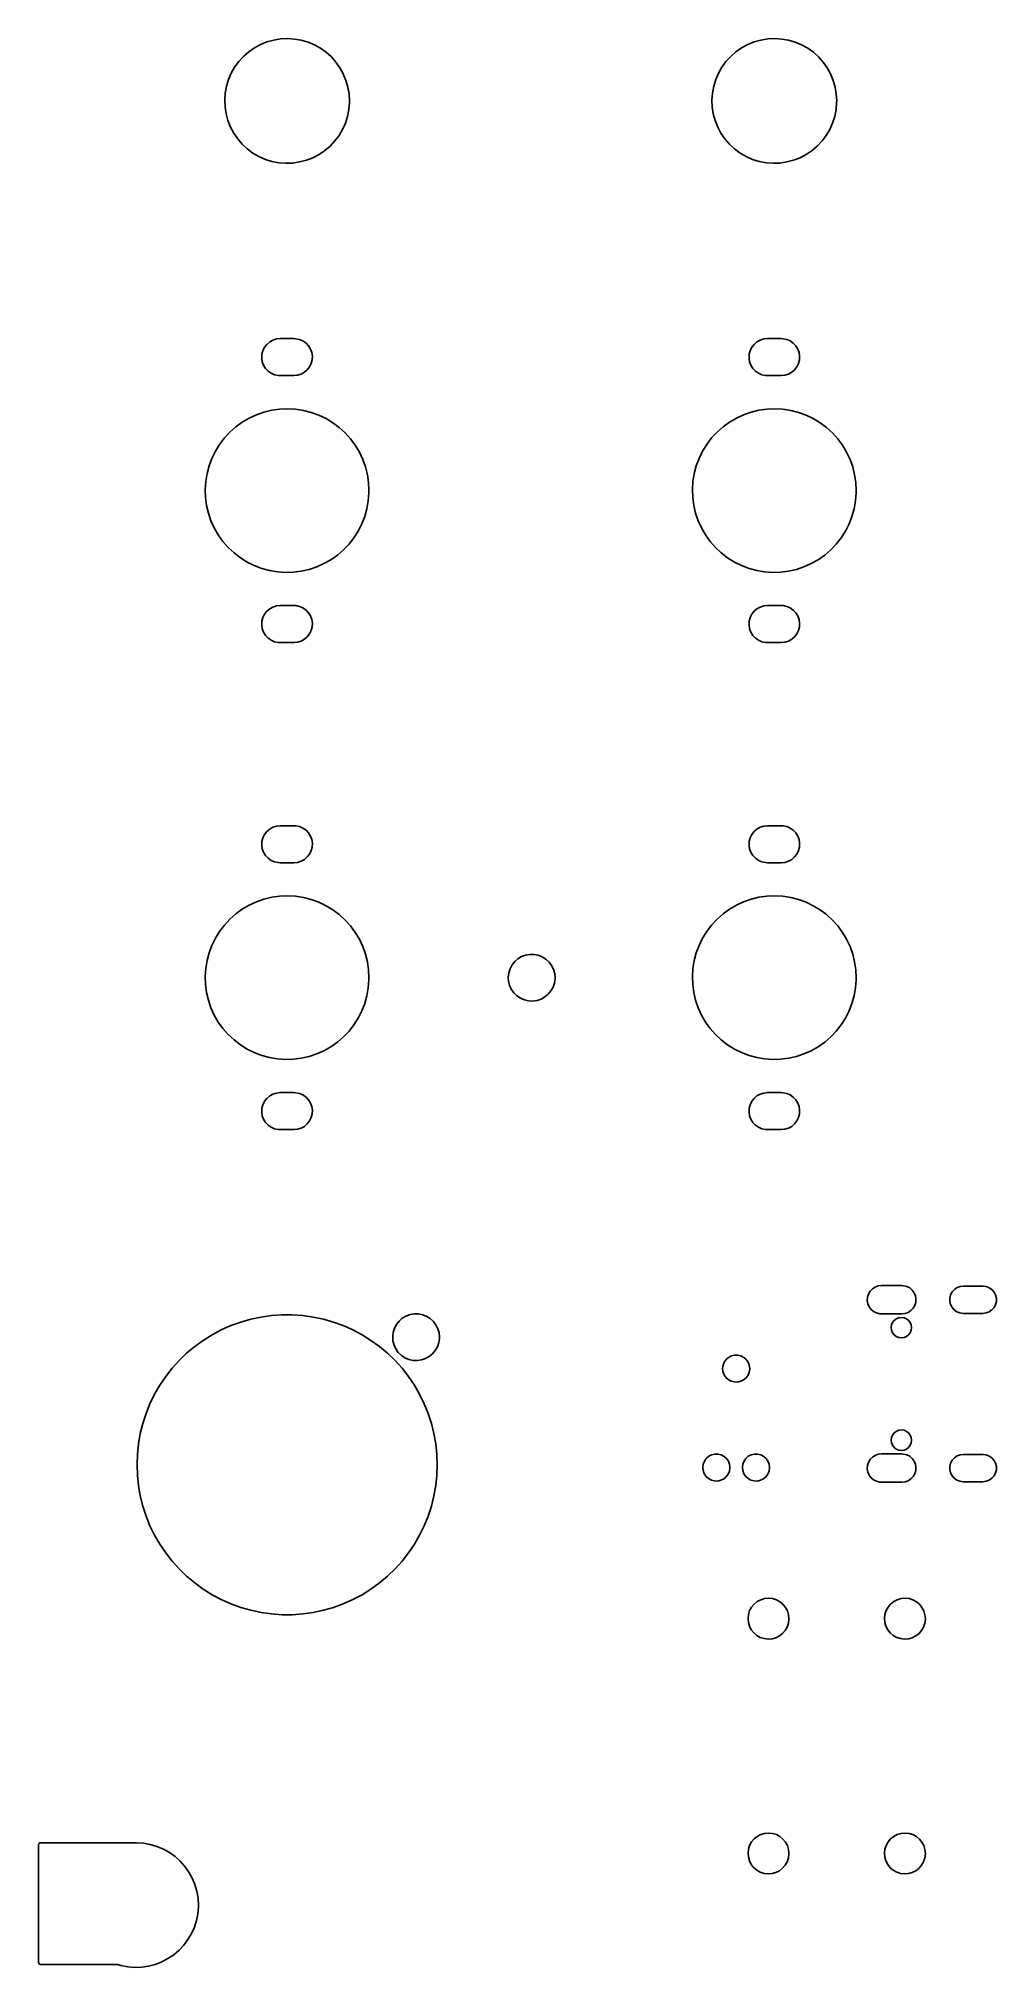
# Model space of a CAD drawing. Extents: x 0.03 to 1.96, y 0.53 to 4.43.
import ezdxf

# ---------------------------------------------------------------- set-up
doc = ezdxf.new("R2010")
doc.units = 0
doc.header["$MEASUREMENT"] = 0
doc.layers.add('BLACK', color=7, linetype='CONTINUOUS')

msp = doc.modelspace()

# ---------------------------------------------------------------- linework, layer by layer
at = {"layer": 'BLACK', "linetype": 'CONTINUOUS'}
for p, q in [((0.453932, 4.40046), (0.465482, 4.40849)), ((0.465482, 4.40849), (0.477855, 4.41518)), ((0.477855, 4.41518), (0.490896, 4.42044)), ((0.490896, 4.42044), (0.504443, 4.42423)), ((0.504443, 4.42423), (0.518327, 4.42648)), ((0.518327, 4.42648), (0.532376, 4.42716)), ((0.532376, 4.42716), (0.546413, 4.42628)), ((0.546413, 4.42628), (0.560265, 4.42384)), ((0.560265, 4.42384), (0.573758, 4.41987)), ((0.573758, 4.41987), (0.586724, 4.41441)), ((0.586724, 4.41441), (0.599002, 4.40755)), ((0.599002, 4.40755), (0.610438, 4.39937)), ((1.43818, 4.40046), (1.44973, 4.40849)), ((1.44973, 4.40849), (1.46211, 4.41518)), ((1.46211, 4.41518), (1.47515, 4.42044)), ((1.47515, 4.42044), (1.48869, 4.42423)), ((1.48869, 4.42423), (1.50258, 4.42648)), ((1.50258, 4.42648), (1.51663, 4.42716)), ((1.51663, 4.42716), (1.53067, 4.42628)), ((1.53067, 4.42628), (1.54452, 4.42384)), ((1.54452, 4.42384), (1.55801, 4.41987)), ((1.55801, 4.41987), (1.57098, 4.41441)), ((1.57098, 4.41441), (1.58325, 4.40755)), ((1.58325, 4.40755), (1.59469, 4.39937)), ((0.41865, 4.3572), (0.425598, 4.36943)), ((0.425598, 4.36943), (0.433865, 4.38081)), ((0.433865, 4.38081), (0.443349, 4.39119)), ((0.443349, 4.39119), (0.453932, 4.40046)), ((0.610438, 4.39937), (0.620891, 4.38995)), ((0.620891, 4.38995), (0.630229, 4.37944)), ((0.630229, 4.37944), (0.638337, 4.36794)), ((0.638337, 4.36794), (0.645113, 4.35562)), ((1.4029, 4.3572), (1.40985, 4.36943)), ((1.40985, 4.36943), (1.41812, 4.38081)), ((1.41812, 4.38081), (1.4276, 4.39119)), ((1.4276, 4.39119), (1.43818, 4.40046)), ((1.59469, 4.39937), (1.60514, 4.38995)), ((1.60514, 4.38995), (1.61448, 4.37944)), ((1.61448, 4.37944), (1.62259, 4.36794)), ((1.62259, 4.36794), (1.62936, 4.35562)), ((0.406505, 4.31697), (0.409044, 4.33081)), ((0.409044, 4.33081), (0.41311, 4.34427)), ((0.41311, 4.34427), (0.41865, 4.3572)), ((0.645113, 4.35562), (0.650473, 4.34261)), ((0.650473, 4.34261), (0.65435, 4.32909)), ((0.65435, 4.32909), (0.656695, 4.31522)), ((1.39076, 4.31697), (1.3933, 4.33081)), ((1.3933, 4.33081), (1.39736, 4.34427)), ((1.39736, 4.34427), (1.4029, 4.3572)), ((1.62936, 4.35562), (1.63472, 4.34261)), ((1.63472, 4.34261), (1.6386, 4.32909)), ((1.6386, 4.32909), (1.64095, 4.31522)), ((0.405524, 4.30294), (0.406505, 4.31697)), ((0.406113, 4.28889), (0.405524, 4.30294)), ((0.408265, 4.27499), (0.406113, 4.28889)), ((0.657431, 4.29766), (0.656254, 4.28365)), ((0.656695, 4.31522), (0.65748, 4.30118)), ((0.65748, 4.30118), (0.657431, 4.29766)), ((1.38978, 4.30294), (1.39076, 4.31697)), ((1.39037, 4.28889), (1.38978, 4.30294)), ((1.39252, 4.27499), (1.39037, 4.28889)), ((1.64168, 4.29766), (1.64051, 4.28365)), ((1.64095, 4.31522), (1.64173, 4.30118)), ((1.64173, 4.30118), (1.64168, 4.29766)), ((0.411953, 4.26141), (0.408265, 4.27499)), ((0.41713, 4.24834), (0.411953, 4.26141)), ((0.649269, 4.25644), (0.643549, 4.24359)), ((0.653522, 4.26985), (0.649269, 4.25644)), ((0.656254, 4.28365), (0.653522, 4.26985)), ((1.3962, 4.26141), (1.39252, 4.27499)), ((1.40138, 4.24834), (1.3962, 4.26141)), ((1.63352, 4.25644), (1.6278, 4.24359)), ((1.63777, 4.26985), (1.63352, 4.25644)), ((1.64051, 4.28365), (1.63777, 4.26985)), ((0.423734, 4.23592), (0.41713, 4.24834)), ((0.43168, 4.22431), (0.423734, 4.23592)), ((0.440871, 4.21367), (0.43168, 4.22431)), ((0.451191, 4.20411), (0.440871, 4.21367)), ((0.618377, 4.20995), (0.607666, 4.20083)), ((0.628006, 4.2202), (0.618377, 4.20995)), ((0.636431, 4.23146), (0.628006, 4.2202)), ((0.643549, 4.24359), (0.636431, 4.23146)), ((1.40799, 4.23592), (1.40138, 4.24834)), ((1.41593, 4.22431), (1.40799, 4.23592)), ((1.42512, 4.21367), (1.41593, 4.22431)), ((1.43544, 4.20411), (1.42512, 4.21367)), ((1.60263, 4.20995), (1.59192, 4.20083)), ((1.61226, 4.2202), (1.60263, 4.20995)), ((1.62068, 4.23146), (1.61226, 4.2202)), ((1.6278, 4.24359), (1.62068, 4.23146)), ((0.462512, 4.19576), (0.451191, 4.20411)), ((0.474693, 4.18873), (0.462512, 4.19576)), ((0.487581, 4.1831), (0.474693, 4.18873)), ((0.501018, 4.17894), (0.487581, 4.1831)), ((0.514834, 4.1763), (0.501018, 4.17894)), ((0.528858, 4.17522), (0.514834, 4.1763)), ((0.542914, 4.17572), (0.528858, 4.17522)), ((0.556829, 4.17777), (0.542914, 4.17572)), ((0.570427, 4.18136), (0.556829, 4.17777)), ((0.583541, 4.18645), (0.570427, 4.18136)), ((0.596005, 4.19297), (0.583541, 4.18645)), ((0.607666, 4.20083), (0.596005, 4.19297)), ((1.44676, 4.19576), (1.43544, 4.20411)), ((1.45894, 4.18873), (1.44676, 4.19576)), ((1.47183, 4.1831), (1.45894, 4.18873)), ((1.48527, 4.17894), (1.47183, 4.1831)), ((1.49909, 4.1763), (1.48527, 4.17894)), ((1.51311, 4.17522), (1.49909, 4.1763)), ((1.52717, 4.17572), (1.51311, 4.17522)), ((1.54108, 4.17777), (1.52717, 4.17572)), ((1.55468, 4.18136), (1.54108, 4.17777)), ((1.56779, 4.18645), (1.55468, 4.18136)), ((1.58026, 4.19297), (1.56779, 4.18645)), ((1.59192, 4.20083), (1.58026, 4.19297)), ((0.502982, 3.81784), (0.510196, 3.8201)), ((0.510196, 3.8201), (0.517717, 3.82087)), ((0.517717, 3.82087), (0.545276, 3.82087)), ((0.545276, 3.82087), (0.549185, 3.82066)), ((0.549185, 3.82066), (0.556585, 3.81912)), ((1.48723, 3.81784), (1.49445, 3.8201)), ((1.49445, 3.8201), (1.50197, 3.82087)), ((1.50197, 3.82087), (1.52953, 3.82087)), ((1.52953, 3.82087), (1.53344, 3.82066)), ((1.53344, 3.82066), (1.54084, 3.81912)), ((0.48036, 3.78164), (0.480755, 3.78919)), ((0.48149, 3.77416), (0.48036, 3.78164)), ((0.480755, 3.78919), (0.482661, 3.7965)), ((0.482661, 3.7965), (0.485998, 3.80328)), ((0.485998, 3.80328), (0.490631, 3.80926)), ((0.490631, 3.80926), (0.496371, 3.81418)), ((0.496371, 3.81418), (0.502982, 3.81784)), ((0.556585, 3.81912), (0.563522, 3.81611)), ((0.563522, 3.81611), (0.569715, 3.81178)), ((0.569715, 3.81178), (0.574908, 3.80628)), ((0.574908, 3.80628), (0.578892, 3.79986)), ((0.578892, 3.79986), (0.581502, 3.79277)), ((0.581502, 3.79277), (0.582633, 3.78529)), ((0.582633, 3.78529), (0.582237, 3.77774)), ((1.46461, 3.78164), (1.46501, 3.78919)), ((1.46574, 3.77416), (1.46461, 3.78164)), ((1.46501, 3.78919), (1.46691, 3.7965)), ((1.46691, 3.7965), (1.47025, 3.80328)), ((1.47025, 3.80328), (1.47488, 3.80926)), ((1.47488, 3.80926), (1.48062, 3.81418)), ((1.48062, 3.81418), (1.48723, 3.81784)), ((1.54084, 3.81912), (1.54777, 3.81611)), ((1.54777, 3.81611), (1.55397, 3.81178)), ((1.55397, 3.81178), (1.55916, 3.80628)), ((1.55916, 3.80628), (1.56314, 3.79986)), ((1.56314, 3.79986), (1.56575, 3.79277)), ((1.56575, 3.79277), (1.56688, 3.78529)), ((1.56688, 3.78529), (1.56649, 3.77774)), ((0.4841, 3.76707), (0.48149, 3.77416)), ((0.488084, 3.76064), (0.4841, 3.76707)), ((0.493278, 3.75515), (0.488084, 3.76064)), ((0.49947, 3.75082), (0.493278, 3.75515)), ((0.506407, 3.74781), (0.49947, 3.75082)), ((0.513807, 3.74627), (0.506407, 3.74781)), ((0.517717, 3.74606), (0.513807, 3.74627)), ((0.545276, 3.74606), (0.517717, 3.74606)), ((0.552796, 3.74683), (0.545276, 3.74606)), ((0.56001, 3.74909), (0.552796, 3.74683)), ((0.566621, 3.75275), (0.56001, 3.74909)), ((0.572361, 3.75767), (0.566621, 3.75275)), ((0.576994, 3.76364), (0.572361, 3.75767)), ((0.580331, 3.77043), (0.576994, 3.76364)), ((0.582237, 3.77774), (0.580331, 3.77043)), ((1.46835, 3.76707), (1.46574, 3.77416)), ((1.47234, 3.76064), (1.46835, 3.76707)), ((1.47753, 3.75515), (1.47234, 3.76064)), ((1.48372, 3.75082), (1.47753, 3.75515)), ((1.49066, 3.74781), (1.48372, 3.75082)), ((1.49806, 3.74627), (1.49066, 3.74781)), ((1.50197, 3.74606), (1.49806, 3.74627)), ((1.52953, 3.74606), (1.50197, 3.74606)), ((1.53705, 3.74683), (1.52953, 3.74606)), ((1.54426, 3.74909), (1.53705, 3.74683)), ((1.55087, 3.75275), (1.54426, 3.74909)), ((1.55661, 3.75767), (1.55087, 3.75275)), ((1.56125, 3.76364), (1.55661, 3.75767)), ((1.56458, 3.77043), (1.56125, 3.76364)), ((1.56649, 3.77774), (1.56458, 3.77043)), ((0.454888, 3.66032), (0.469553, 3.66709)), ((0.469553, 3.66709), (0.48481, 3.67241)), ((0.48481, 3.67241), (0.500512, 3.6762)), ((0.500512, 3.6762), (0.51651, 3.67845)), ((0.51651, 3.67845), (0.53265, 3.67913)), ((0.53265, 3.67913), (0.54878, 3.67823)), ((0.54878, 3.67823), (0.564745, 3.67576)), ((0.564745, 3.67576), (0.580393, 3.67174)), ((0.580393, 3.67174), (0.595573, 3.66621)), ((0.595573, 3.66621), (0.610143, 3.65923)), ((1.43914, 3.66032), (1.45381, 3.66709)), ((1.45381, 3.66709), (1.46906, 3.67241)), ((1.46906, 3.67241), (1.48476, 3.6762)), ((1.48476, 3.6762), (1.50076, 3.67845)), ((1.50076, 3.67845), (1.5169, 3.67913)), ((1.5169, 3.67913), (1.53303, 3.67823)), ((1.53303, 3.67823), (1.549, 3.67576)), ((1.549, 3.67576), (1.56464, 3.67174)), ((1.56464, 3.67174), (1.57983, 3.66621)), ((1.57983, 3.66621), (1.59439, 3.65923)), ((0.404827, 3.62007), (0.415804, 3.63192)), ((0.415804, 3.63192), (0.427884, 3.64265)), ((0.427884, 3.64265), (0.440954, 3.65214)), ((0.440954, 3.65214), (0.454888, 3.66032)), ((0.610143, 3.65923), (0.623961, 3.65086)), ((0.623961, 3.65086), (0.636897, 3.64119)), ((0.636897, 3.64119), (0.648827, 3.63029)), ((0.648827, 3.63029), (0.659636, 3.61829)), ((1.38908, 3.62007), (1.40006, 3.63192)), ((1.40006, 3.63192), (1.41214, 3.64265)), ((1.41214, 3.64265), (1.42521, 3.65214)), ((1.42521, 3.65214), (1.43914, 3.66032)), ((1.59439, 3.65923), (1.60821, 3.65086)), ((1.60821, 3.65086), (1.62115, 3.64119)), ((1.62115, 3.64119), (1.63308, 3.63029)), ((1.63308, 3.63029), (1.64389, 3.61829)), ((0.379513, 3.57892), (0.386595, 3.59344)), ((0.386595, 3.59344), (0.39506, 3.6072)), ((0.39506, 3.6072), (0.404827, 3.62007)), ((0.659636, 3.61829), (0.669223, 3.60529)), ((0.669223, 3.60529), (0.677495, 3.59141)), ((0.677495, 3.59141), (0.684374, 3.57679)), ((1.36377, 3.57892), (1.37085, 3.59344)), ((1.37085, 3.59344), (1.37931, 3.6072)), ((1.37931, 3.6072), (1.38908, 3.62007)), ((1.64389, 3.61829), (1.65348, 3.60529)), ((1.65348, 3.60529), (1.66175, 3.59141)), ((1.66175, 3.59141), (1.66863, 3.57679)), ((0.367172, 3.53221), (0.369755, 3.54816)), ((0.369755, 3.54816), (0.373882, 3.56378)), ((0.373882, 3.56378), (0.379513, 3.57892)), ((0.684374, 3.57679), (0.689793, 3.56157)), ((0.689793, 3.56157), (0.693701, 3.5459)), ((1.35142, 3.53221), (1.35401, 3.54816)), ((1.35401, 3.54816), (1.35813, 3.56378)), ((1.35813, 3.56378), (1.36377, 3.57892)), ((1.66863, 3.57679), (1.67404, 3.56157)), ((1.67404, 3.56157), (1.67795, 3.5459)), ((0.366158, 3.51609), (0.367172, 3.53221)), ((0.366722, 3.49994), (0.366158, 3.51609)), ((0.693701, 3.5459), (0.696061, 3.52992)), ((0.696786, 3.50916), (0.695547, 3.49306)), ((0.696061, 3.52992), (0.69685, 3.51378)), ((0.69685, 3.51378), (0.696786, 3.50916)), ((1.35041, 3.51609), (1.35142, 3.53221)), ((1.35097, 3.49994), (1.35041, 3.51609)), ((1.67795, 3.5459), (1.68031, 3.52992)), ((1.68104, 3.50916), (1.6798, 3.49306)), ((1.68031, 3.52992), (1.6811, 3.51378)), ((1.6811, 3.51378), (1.68104, 3.50916)), ((0.368858, 3.48393), (0.366722, 3.49994)), ((0.372547, 3.4682), (0.368858, 3.48393)), ((0.692741, 3.47715), (0.688397, 3.46159)), ((0.695547, 3.49306), (0.692741, 3.47715)), ((1.35311, 3.48393), (1.35097, 3.49994)), ((1.3568, 3.4682), (1.35311, 3.48393)), ((1.67699, 3.47715), (1.67265, 3.46159)), ((1.6798, 3.49306), (1.67699, 3.47715)), ((0.377754, 3.45291), (0.372547, 3.4682)), ((0.384427, 3.4382), (0.377754, 3.45291)), ((0.392505, 3.42421), (0.384427, 3.4382)), ((0.675271, 3.4321), (0.666615, 3.41846)), ((0.682555, 3.44652), (0.675271, 3.4321)), ((0.688397, 3.46159), (0.682555, 3.44652)), ((1.36201, 3.45291), (1.3568, 3.4682)), ((1.36868, 3.4382), (1.36201, 3.45291)), ((1.37676, 3.42421), (1.36868, 3.4382)), ((1.65952, 3.4321), (1.65087, 3.41846)), ((1.66681, 3.44652), (1.65952, 3.4321)), ((1.67265, 3.46159), (1.66681, 3.44652)), ((0.401909, 3.41107), (0.392505, 3.42421)), ((0.41255, 3.39891), (0.401909, 3.41107)), ((0.424327, 3.38786), (0.41255, 3.39891)), ((0.645528, 3.39403), (0.633298, 3.38348)), ((0.656668, 3.40573), (0.645528, 3.39403)), ((0.666615, 3.41846), (0.656668, 3.40573)), ((1.38616, 3.41107), (1.37676, 3.42421)), ((1.3968, 3.39891), (1.38616, 3.41107)), ((1.40858, 3.38786), (1.3968, 3.39891)), ((1.62978, 3.39403), (1.61755, 3.38348)), ((1.64092, 3.40573), (1.62978, 3.39403)), ((1.65087, 3.41846), (1.64092, 3.40573)), ((0.437126, 3.378), (0.424327, 3.38786)), ((0.450826, 3.36944), (0.437126, 3.378)), ((0.465297, 3.36225), (0.450826, 3.36944)), ((0.480399, 3.35652), (0.465297, 3.36225)), ((0.495989, 3.35228), (0.480399, 3.35652)), ((0.511917, 3.34959), (0.495989, 3.35228)), ((0.575963, 3.35452), (0.56021, 3.35094)), ((0.591292, 3.35962), (0.575963, 3.35452)), ((0.606051, 3.36619), (0.591292, 3.35962)), ((0.620097, 3.37417), (0.606051, 3.36619)), ((0.633298, 3.38348), (0.620097, 3.37417)), ((1.42138, 3.378), (1.40858, 3.38786)), ((1.43508, 3.36944), (1.42138, 3.378)), ((1.44955, 3.36225), (1.43508, 3.36944)), ((1.46465, 3.35652), (1.44955, 3.36225)), ((1.48024, 3.35228), (1.46465, 3.35652)), ((1.49617, 3.34959), (1.48024, 3.35228)), ((1.56022, 3.35452), (1.54446, 3.35094)), ((1.57554, 3.35962), (1.56022, 3.35452)), ((1.5903, 3.36619), (1.57554, 3.35962)), ((1.60435, 3.37417), (1.5903, 3.36619)), ((1.61755, 3.38348), (1.60435, 3.37417)), ((0.528033, 3.34846), (0.511917, 3.34959)), ((0.544182, 3.34891), (0.528033, 3.34846)), ((0.56021, 3.35094), (0.544182, 3.34891)), ((1.51229, 3.34846), (1.49617, 3.34959)), ((1.52843, 3.34891), (1.51229, 3.34846)), ((1.54446, 3.35094), (1.52843, 3.34891)), ((0.490631, 3.26989), (0.496371, 3.27481)), ((0.496371, 3.27481), (0.502982, 3.27847)), ((0.502982, 3.27847), (0.510196, 3.28073)), ((0.510196, 3.28073), (0.517717, 3.2815)), ((0.517717, 3.2815), (0.545276, 3.2815)), ((0.545276, 3.2815), (0.549185, 3.28129)), ((0.549185, 3.28129), (0.556585, 3.27975)), ((0.556585, 3.27975), (0.563522, 3.27674)), ((0.563522, 3.27674), (0.569715, 3.27241)), ((1.47488, 3.26989), (1.48062, 3.27481)), ((1.48062, 3.27481), (1.48723, 3.27847)), ((1.48723, 3.27847), (1.49445, 3.28073)), ((1.49445, 3.28073), (1.50197, 3.2815)), ((1.50197, 3.2815), (1.52953, 3.2815)), ((1.52953, 3.2815), (1.53344, 3.28129)), ((1.53344, 3.28129), (1.54084, 3.27975)), ((1.54084, 3.27975), (1.54777, 3.27674)), ((1.54777, 3.27674), (1.55397, 3.27241)), ((0.48036, 3.24227), (0.480755, 3.24982)), ((0.48149, 3.23479), (0.48036, 3.24227)), ((0.480755, 3.24982), (0.482661, 3.25713)), ((0.482661, 3.25713), (0.485998, 3.26391)), ((0.485998, 3.26391), (0.490631, 3.26989)), ((0.569715, 3.27241), (0.574908, 3.26691)), ((0.574908, 3.26691), (0.578892, 3.26049)), ((0.578892, 3.26049), (0.581502, 3.2534)), ((0.582237, 3.23837), (0.580331, 3.23106)), ((0.581502, 3.2534), (0.582633, 3.24592)), ((0.582633, 3.24592), (0.582237, 3.23837)), ((1.46461, 3.24227), (1.46501, 3.24982)), ((1.46574, 3.23479), (1.46461, 3.24227)), ((1.46501, 3.24982), (1.46691, 3.25713)), ((1.46691, 3.25713), (1.47025, 3.26391)), ((1.47025, 3.26391), (1.47488, 3.26989)), ((1.55397, 3.27241), (1.55916, 3.26691)), ((1.55916, 3.26691), (1.56314, 3.26049)), ((1.56314, 3.26049), (1.56575, 3.2534)), ((1.56649, 3.23837), (1.56458, 3.23106)), ((1.56575, 3.2534), (1.56688, 3.24592)), ((1.56688, 3.24592), (1.56649, 3.23837)), ((0.4841, 3.2277), (0.48149, 3.23479)), ((0.488084, 3.22127), (0.4841, 3.2277)), ((0.493278, 3.21578), (0.488084, 3.22127)), ((0.49947, 3.21145), (0.493278, 3.21578)), ((0.506407, 3.20844), (0.49947, 3.21145)), ((0.513807, 3.2069), (0.506407, 3.20844)), ((0.517717, 3.20669), (0.513807, 3.2069)), ((0.545276, 3.20669), (0.517717, 3.20669)), ((0.552796, 3.20746), (0.545276, 3.20669)), ((0.56001, 3.20972), (0.552796, 3.20746)), ((0.566621, 3.21338), (0.56001, 3.20972)), ((0.572361, 3.2183), (0.566621, 3.21338)), ((0.576994, 3.22427), (0.572361, 3.2183)), ((0.580331, 3.23106), (0.576994, 3.22427)), ((1.46835, 3.2277), (1.46574, 3.23479)), ((1.47234, 3.22127), (1.46835, 3.2277)), ((1.47753, 3.21578), (1.47234, 3.22127)), ((1.48372, 3.21145), (1.47753, 3.21578)), ((1.49066, 3.20844), (1.48372, 3.21145)), ((1.49806, 3.2069), (1.49066, 3.20844)), ((1.50197, 3.20669), (1.49806, 3.2069)), ((1.52953, 3.20669), (1.50197, 3.20669)), ((1.53705, 3.20746), (1.52953, 3.20669)), ((1.54426, 3.20972), (1.53705, 3.20746)), ((1.55087, 3.21338), (1.54426, 3.20972)), ((1.55661, 3.2183), (1.55087, 3.21338)), ((1.56125, 3.22427), (1.55661, 3.2183)), ((1.56458, 3.23106), (1.56125, 3.22427)), ((0.480755, 2.80493), (0.482661, 2.81225)), ((0.482661, 2.81225), (0.485998, 2.81903)), ((0.485998, 2.81903), (0.490631, 2.82501)), ((0.490631, 2.82501), (0.496371, 2.82992)), ((0.496371, 2.82992), (0.502982, 2.83359)), ((0.502982, 2.83359), (0.510196, 2.83585)), ((0.510196, 2.83585), (0.517717, 2.83661)), ((0.517717, 2.83661), (0.545276, 2.83661)), ((0.545276, 2.83661), (0.549185, 2.83641)), ((0.549185, 2.83641), (0.556585, 2.83486)), ((0.556585, 2.83486), (0.563522, 2.83186)), ((0.563522, 2.83186), (0.569715, 2.82753)), ((0.569715, 2.82753), (0.574908, 2.82203)), ((0.574908, 2.82203), (0.578892, 2.81561)), ((0.578892, 2.81561), (0.581502, 2.80851)), ((0.581502, 2.80851), (0.582633, 2.80104)), ((1.46501, 2.80493), (1.46691, 2.81225)), ((1.46691, 2.81225), (1.47025, 2.81903)), ((1.47025, 2.81903), (1.47488, 2.82501)), ((1.47488, 2.82501), (1.48062, 2.82992)), ((1.48062, 2.82992), (1.48723, 2.83359)), ((1.48723, 2.83359), (1.49445, 2.83585)), ((1.49445, 2.83585), (1.50197, 2.83661)), ((1.50197, 2.83661), (1.52953, 2.83661)), ((1.52953, 2.83661), (1.53344, 2.83641)), ((1.53344, 2.83641), (1.54084, 2.83486)), ((1.54084, 2.83486), (1.54777, 2.83186)), ((1.54777, 2.83186), (1.55397, 2.82753)), ((1.55397, 2.82753), (1.55916, 2.82203)), ((1.55916, 2.82203), (1.56314, 2.81561)), ((1.56314, 2.81561), (1.56575, 2.80851)), ((1.56575, 2.80851), (1.56688, 2.80104)), ((0.48036, 2.79739), (0.480755, 2.80493)), ((0.48149, 2.78991), (0.48036, 2.79739)), ((0.4841, 2.78282), (0.48149, 2.78991)), ((0.488084, 2.77639), (0.4841, 2.78282)), ((0.493278, 2.7709), (0.488084, 2.77639)), ((0.49947, 2.76656), (0.493278, 2.7709)), ((0.566621, 2.7685), (0.56001, 2.76484)), ((0.572361, 2.77342), (0.566621, 2.7685)), ((0.576994, 2.77939), (0.572361, 2.77342)), ((0.580331, 2.78618), (0.576994, 2.77939)), ((0.582237, 2.79349), (0.580331, 2.78618)), ((0.582633, 2.80104), (0.582237, 2.79349)), ((1.46461, 2.79739), (1.46501, 2.80493)), ((1.46574, 2.78991), (1.46461, 2.79739)), ((1.46835, 2.78282), (1.46574, 2.78991)), ((1.47234, 2.77639), (1.46835, 2.78282)), ((1.47753, 2.7709), (1.47234, 2.77639)), ((1.48372, 2.76656), (1.47753, 2.7709)), ((1.55087, 2.7685), (1.54426, 2.76484)), ((1.55661, 2.77342), (1.55087, 2.7685)), ((1.56125, 2.77939), (1.55661, 2.77342)), ((1.56458, 2.78618), (1.56125, 2.77939)), ((1.56649, 2.79349), (1.56458, 2.78618)), ((1.56688, 2.80104), (1.56649, 2.79349)), ((0.506407, 2.76356), (0.49947, 2.76656)), ((0.513807, 2.76202), (0.506407, 2.76356)), ((0.517717, 2.76181), (0.513807, 2.76202)), ((0.545276, 2.76181), (0.517717, 2.76181)), ((0.552796, 2.76257), (0.545276, 2.76181)), ((0.56001, 2.76484), (0.552796, 2.76257)), ((1.49066, 2.76356), (1.48372, 2.76656)), ((1.49806, 2.76202), (1.49066, 2.76356)), ((1.50197, 2.76181), (1.49806, 2.76202)), ((1.52953, 2.76181), (1.50197, 2.76181)), ((1.53705, 2.76257), (1.52953, 2.76181)), ((1.54426, 2.76484), (1.53705, 2.76257)), ((0.48481, 2.68815), (0.500512, 2.69195)), ((0.500512, 2.69195), (0.51651, 2.6942)), ((0.51651, 2.6942), (0.53265, 2.69488)), ((0.53265, 2.69488), (0.54878, 2.69398)), ((0.54878, 2.69398), (0.564745, 2.6915)), ((0.564745, 2.6915), (0.580393, 2.68749)), ((1.46906, 2.68815), (1.48476, 2.69195)), ((1.48476, 2.69195), (1.50076, 2.6942)), ((1.50076, 2.6942), (1.5169, 2.69488)), ((1.5169, 2.69488), (1.53303, 2.69398)), ((1.53303, 2.69398), (1.549, 2.6915)), ((1.549, 2.6915), (1.56464, 2.68749)), ((0.415804, 2.64767), (0.427884, 2.65839)), ((0.427884, 2.65839), (0.440954, 2.66789)), ((0.440954, 2.66789), (0.454888, 2.67607)), ((0.454888, 2.67607), (0.469553, 2.68284)), ((0.469553, 2.68284), (0.48481, 2.68815)), ((0.580393, 2.68749), (0.595573, 2.68196)), ((0.595573, 2.68196), (0.610143, 2.67498)), ((0.610143, 2.67498), (0.623961, 2.66661)), ((0.623961, 2.66661), (0.636897, 2.65694)), ((0.636897, 2.65694), (0.648827, 2.64604)), ((1.40006, 2.64767), (1.41214, 2.65839)), ((1.41214, 2.65839), (1.42521, 2.66789)), ((1.42521, 2.66789), (1.43914, 2.67607)), ((1.43914, 2.67607), (1.45381, 2.68284)), ((1.45381, 2.68284), (1.46906, 2.68815)), ((1.56464, 2.68749), (1.57983, 2.68196)), ((1.57983, 2.68196), (1.59439, 2.67498)), ((1.59439, 2.67498), (1.60821, 2.66661)), ((1.60821, 2.66661), (1.62115, 2.65694)), ((1.62115, 2.65694), (1.63308, 2.64604)), ((0.386595, 2.60919), (0.39506, 2.62295)), ((0.39506, 2.62295), (0.404827, 2.63582)), ((0.404827, 2.63582), (0.415804, 2.64767)), ((0.648827, 2.64604), (0.659636, 2.63404)), ((0.659636, 2.63404), (0.669223, 2.62103)), ((0.669223, 2.62103), (0.677495, 2.60716)), ((1.37085, 2.60919), (1.37931, 2.62295)), ((1.37931, 2.62295), (1.38908, 2.63582)), ((1.38908, 2.63582), (1.40006, 2.64767)), ((1.63308, 2.64604), (1.64389, 2.63404)), ((1.64389, 2.63404), (1.65348, 2.62103)), ((1.65348, 2.62103), (1.66175, 2.60716)), ((0.369755, 2.56391), (0.373882, 2.57953)), ((0.373882, 2.57953), (0.379513, 2.59467)), ((0.379513, 2.59467), (0.386595, 2.60919)), ((0.677495, 2.60716), (0.684374, 2.59254)), ((0.684374, 2.59254), (0.689793, 2.57732)), ((0.689793, 2.57732), (0.693701, 2.56165)), ((1.00525, 2.57217), (1.01336, 2.57516)), ((1.01336, 2.57516), (1.02188, 2.57663)), ((1.02188, 2.57663), (1.03053, 2.57651)), ((1.03053, 2.57651), (1.03901, 2.57483)), ((1.03901, 2.57483), (1.04704, 2.57162)), ((1.35401, 2.56391), (1.35813, 2.57953)), ((1.35813, 2.57953), (1.36377, 2.59467)), ((1.36377, 2.59467), (1.37085, 2.60919)), ((1.66175, 2.60716), (1.66863, 2.59254)), ((1.66863, 2.59254), (1.67404, 2.57732)), ((1.67404, 2.57732), (1.67795, 2.56165)), ((0.366158, 2.53184), (0.367172, 2.54796)), ((0.367172, 2.54796), (0.369755, 2.56391)), ((0.693701, 2.56165), (0.696061, 2.54566)), ((0.696061, 2.54566), (0.69685, 2.52953)), ((0.978363, 2.53076), (0.979379, 2.53935)), ((0.979379, 2.53935), (0.981943, 2.54761)), ((0.981943, 2.54761), (0.985968, 2.55526)), ((0.985968, 2.55526), (0.991321, 2.56205)), ((0.991321, 2.56205), (0.997821, 2.56775)), ((0.997821, 2.56775), (1.00525, 2.57217)), ((1.04704, 2.57162), (1.05435, 2.56701)), ((1.05435, 2.56701), (1.0607, 2.56114)), ((1.0607, 2.56114), (1.06587, 2.55421)), ((1.06587, 2.55421), (1.0697, 2.54646)), ((1.0697, 2.54646), (1.07204, 2.53814)), ((1.07204, 2.53814), (1.07283, 2.52953)), ((1.35041, 2.53184), (1.35142, 2.54796)), ((1.35142, 2.54796), (1.35401, 2.56391)), ((1.67795, 2.56165), (1.68031, 2.54566)), ((1.68031, 2.54566), (1.6811, 2.52953)), ((0.366722, 2.51569), (0.366158, 2.53184)), ((0.368858, 2.49968), (0.366722, 2.51569)), ((0.372547, 2.48395), (0.368858, 2.49968)), ((0.695547, 2.5088), (0.692741, 2.49289)), ((0.696786, 2.52491), (0.695547, 2.5088)), ((0.69685, 2.52953), (0.696786, 2.52491)), ((0.978928, 2.52214), (0.978363, 2.53076)), ((0.981056, 2.51376), (0.978928, 2.52214)), ((0.984676, 2.50591), (0.981056, 2.51376)), ((0.989666, 2.49884), (0.984676, 2.50591)), ((0.995859, 2.49281), (0.989666, 2.49884)), ((1.059, 2.49612), (1.05235, 2.49059)), ((1.06453, 2.50277), (1.059, 2.49612)), ((1.06875, 2.51031), (1.06453, 2.50277)), ((1.07153, 2.5185), (1.06875, 2.51031)), ((1.07277, 2.52705), (1.07153, 2.5185)), ((1.07283, 2.52953), (1.07277, 2.52705)), ((1.35097, 2.51569), (1.35041, 2.53184)), ((1.35311, 2.49968), (1.35097, 2.51569)), ((1.3568, 2.48395), (1.35311, 2.49968)), ((1.6798, 2.5088), (1.67699, 2.49289)), ((1.68104, 2.52491), (1.6798, 2.5088)), ((1.6811, 2.52953), (1.68104, 2.52491)), ((0.377754, 2.46866), (0.372547, 2.48395)), ((0.384427, 2.45394), (0.377754, 2.46866)), ((0.682555, 2.46227), (0.675271, 2.44785)), ((0.688397, 2.47733), (0.682555, 2.46227)), ((0.692741, 2.49289), (0.688397, 2.47733)), ((1.00305, 2.48801), (0.995859, 2.49281)), ((1.01099, 2.4846), (1.00305, 2.48801)), ((1.01942, 2.48269), (1.01099, 2.4846)), ((1.02806, 2.48235), (1.01942, 2.48269)), ((1.03662, 2.48359), (1.02806, 2.48235)), ((1.04481, 2.48637), (1.03662, 2.48359)), ((1.05235, 2.49059), (1.04481, 2.48637)), ((1.36201, 2.46866), (1.3568, 2.48395)), ((1.36868, 2.45394), (1.36201, 2.46866)), ((1.66681, 2.46227), (1.65952, 2.44785)), ((1.67265, 2.47733), (1.66681, 2.46227)), ((1.67699, 2.49289), (1.67265, 2.47733)), ((0.392505, 2.43995), (0.384427, 2.45394)), ((0.401909, 2.42682), (0.392505, 2.43995)), ((0.41255, 2.41466), (0.401909, 2.42682)), ((0.656668, 2.42148), (0.645528, 2.40978)), ((0.666615, 2.43421), (0.656668, 2.42148)), ((0.675271, 2.44785), (0.666615, 2.43421)), ((1.37676, 2.43995), (1.36868, 2.45394)), ((1.38616, 2.42682), (1.37676, 2.43995)), ((1.3968, 2.41466), (1.38616, 2.42682)), ((1.64092, 2.42148), (1.62978, 2.40978)), ((1.65087, 2.43421), (1.64092, 2.42148)), ((1.65952, 2.44785), (1.65087, 2.43421)), ((0.424327, 2.4036), (0.41255, 2.41466)), ((0.437126, 2.39375), (0.424327, 2.4036)), ((0.450826, 2.38519), (0.437126, 2.39375)), ((0.465297, 2.378), (0.450826, 2.38519)), ((0.480399, 2.37227), (0.465297, 2.378)), ((0.606051, 2.38193), (0.591292, 2.37536)), ((0.620097, 2.38991), (0.606051, 2.38193)), ((0.633298, 2.39923), (0.620097, 2.38991)), ((0.645528, 2.40978), (0.633298, 2.39923)), ((1.40858, 2.4036), (1.3968, 2.41466)), ((1.42138, 2.39375), (1.40858, 2.4036)), ((1.43508, 2.38519), (1.42138, 2.39375)), ((1.44955, 2.378), (1.43508, 2.38519)), ((1.46465, 2.37227), (1.44955, 2.378)), ((1.5903, 2.38193), (1.57554, 2.37536)), ((1.60435, 2.38991), (1.5903, 2.38193)), ((1.61755, 2.39923), (1.60435, 2.38991)), ((1.62978, 2.40978), (1.61755, 2.39923)), ((0.495989, 2.36803), (0.480399, 2.37227)), ((0.511917, 2.36534), (0.495989, 2.36803)), ((0.528033, 2.36421), (0.511917, 2.36534)), ((0.544182, 2.36466), (0.528033, 2.36421)), ((0.56021, 2.36669), (0.544182, 2.36466)), ((0.575963, 2.37026), (0.56021, 2.36669)), ((0.591292, 2.37536), (0.575963, 2.37026)), ((1.48024, 2.36803), (1.46465, 2.37227)), ((1.49617, 2.36534), (1.48024, 2.36803)), ((1.51229, 2.36421), (1.49617, 2.36534)), ((1.52843, 2.36466), (1.51229, 2.36421)), ((1.54446, 2.36669), (1.52843, 2.36466)), ((1.56022, 2.37026), (1.54446, 2.36669)), ((1.57554, 2.37536), (1.56022, 2.37026)), ((0.48036, 2.25802), (0.480755, 2.26556)), ((0.480755, 2.26556), (0.482661, 2.27288)), ((0.482661, 2.27288), (0.485998, 2.27966)), ((0.485998, 2.27966), (0.490631, 2.28564)), ((0.490631, 2.28564), (0.496371, 2.29055)), ((0.496371, 2.29055), (0.502982, 2.29422)), ((0.502982, 2.29422), (0.510196, 2.29648)), ((0.510196, 2.29648), (0.517717, 2.29724)), ((0.517717, 2.29724), (0.545276, 2.29724)), ((0.545276, 2.29724), (0.549185, 2.29704)), ((0.549185, 2.29704), (0.556585, 2.29549)), ((0.556585, 2.29549), (0.563522, 2.29249)), ((0.563522, 2.29249), (0.569715, 2.28816)), ((0.569715, 2.28816), (0.574908, 2.28266)), ((0.574908, 2.28266), (0.578892, 2.27624)), ((0.578892, 2.27624), (0.581502, 2.26914)), ((0.581502, 2.26914), (0.582633, 2.26167)), ((0.582633, 2.26167), (0.582237, 2.25412)), ((1.46461, 2.25802), (1.46501, 2.26556)), ((1.46501, 2.26556), (1.46691, 2.27288)), ((1.46691, 2.27288), (1.47025, 2.27966)), ((1.47025, 2.27966), (1.47488, 2.28564)), ((1.47488, 2.28564), (1.48062, 2.29055)), ((1.48062, 2.29055), (1.48723, 2.29422)), ((1.48723, 2.29422), (1.49445, 2.29648)), ((1.49445, 2.29648), (1.50197, 2.29724)), ((1.50197, 2.29724), (1.52953, 2.29724)), ((1.52953, 2.29724), (1.53344, 2.29704)), ((1.53344, 2.29704), (1.54084, 2.29549)), ((1.54084, 2.29549), (1.54777, 2.29249)), ((1.54777, 2.29249), (1.55397, 2.28816)), ((1.55397, 2.28816), (1.55916, 2.28266)), ((1.55916, 2.28266), (1.56314, 2.27624)), ((1.56314, 2.27624), (1.56575, 2.26914)), ((1.56575, 2.26914), (1.56688, 2.26167)), ((1.56688, 2.26167), (1.56649, 2.25412)), ((0.48149, 2.25054), (0.48036, 2.25802)), ((0.4841, 2.24345), (0.48149, 2.25054)), ((0.488084, 2.23702), (0.4841, 2.24345)), ((0.493278, 2.23153), (0.488084, 2.23702)), ((0.49947, 2.22719), (0.493278, 2.23153)), ((0.506407, 2.22419), (0.49947, 2.22719)), ((0.513807, 2.22265), (0.506407, 2.22419)), ((0.517717, 2.22244), (0.513807, 2.22265)), ((0.545276, 2.22244), (0.517717, 2.22244)), ((0.552796, 2.2232), (0.545276, 2.22244)), ((0.56001, 2.22547), (0.552796, 2.2232)), ((0.566621, 2.22913), (0.56001, 2.22547)), ((0.572361, 2.23405), (0.566621, 2.22913)), ((0.576994, 2.24002), (0.572361, 2.23405)), ((0.580331, 2.24681), (0.576994, 2.24002)), ((0.582237, 2.25412), (0.580331, 2.24681)), ((1.46574, 2.25054), (1.46461, 2.25802)), ((1.46835, 2.24345), (1.46574, 2.25054)), ((1.47234, 2.23702), (1.46835, 2.24345)), ((1.47753, 2.23153), (1.47234, 2.23702)), ((1.48372, 2.22719), (1.47753, 2.23153)), ((1.49066, 2.22419), (1.48372, 2.22719)), ((1.49806, 2.22265), (1.49066, 2.22419)), ((1.50197, 2.22244), (1.49806, 2.22265)), ((1.52953, 2.22244), (1.50197, 2.22244)), ((1.53705, 2.2232), (1.52953, 2.22244)), ((1.54426, 2.22547), (1.53705, 2.2232)), ((1.55087, 2.22913), (1.54426, 2.22547)), ((1.55661, 2.23405), (1.55087, 2.22913)), ((1.56125, 2.24002), (1.55661, 2.23405)), ((1.56458, 2.24681), (1.56125, 2.24002)), ((1.56649, 2.25412), (1.56458, 2.24681)), ((1.70359, 1.8772), (1.70399, 1.88379)), ((1.7047, 1.87068), (1.70359, 1.8772)), ((1.70399, 1.88379), (1.70591, 1.89012)), ((1.70591, 1.89012), (1.70923, 1.89584)), ((1.70923, 1.89584), (1.71378, 1.90064)), ((1.71378, 1.90064), (1.71931, 1.90426)), ((1.71931, 1.90426), (1.72552, 1.90652)), ((1.72552, 1.90652), (1.73209, 1.90728)), ((1.73209, 1.90728), (1.77343, 1.90728)), ((1.77343, 1.90728), (1.77695, 1.90706)), ((1.77695, 1.90706), (1.78337, 1.90549)), ((1.78337, 1.90549), (1.78926, 1.90249)), ((1.78926, 1.90249), (1.7943, 1.89821)), ((1.7943, 1.89821), (1.79822, 1.89288)), ((1.79822, 1.89288), (1.80081, 1.8868)), ((1.80152, 1.87369), (1.7996, 1.86736)), ((1.80081, 1.8868), (1.80193, 1.88028)), ((1.80193, 1.88028), (1.80152, 1.87369)), ((1.87026, 1.87557), (1.8703, 1.88219)), ((1.87181, 1.86913), (1.87026, 1.87557)), ((1.8703, 1.88219), (1.87191, 1.88862)), ((1.87191, 1.88862), (1.87501, 1.89447)), ((1.87501, 1.89447), (1.87941, 1.89941)), ((1.87941, 1.89941), (1.88487, 1.90316)), ((1.88487, 1.90316), (1.89106, 1.9055)), ((1.89106, 1.9055), (1.89764, 1.9063)), ((1.89764, 1.9063), (1.93701, 1.9063)), ((1.93701, 1.9063), (1.9373, 1.9063)), ((1.9373, 1.9063), (1.94386, 1.90543)), ((1.94386, 1.90543), (1.95003, 1.90303)), ((1.95003, 1.90303), (1.95545, 1.89922)), ((1.95545, 1.89922), (1.9598, 1.89423)), ((1.9598, 1.89423), (1.96284, 1.88835)), ((1.96435, 1.87529), (1.96274, 1.86886)), ((1.96284, 1.88835), (1.96438, 1.88191)), ((1.96438, 1.88191), (1.96435, 1.87529)), ((0.417934, 1.82635), (0.437818, 1.83359)), ((0.437818, 1.83359), (0.458158, 1.83942)), ((0.458158, 1.83942), (0.478855, 1.84382)), ((0.478855, 1.84382), (0.499808, 1.84676)), ((0.499808, 1.84676), (0.520916, 1.84824)), ((0.520916, 1.84824), (0.542076, 1.84824)), ((0.542076, 1.84824), (0.563184, 1.84676)), ((0.563184, 1.84676), (0.584137, 1.84382)), ((0.584137, 1.84382), (0.604835, 1.83942)), ((0.604835, 1.83942), (0.625174, 1.83359)), ((0.625174, 1.83359), (0.645058, 1.82635)), ((0.752412, 1.82876), (0.757765, 1.83555)), ((0.757765, 1.83555), (0.764265, 1.84125)), ((0.764265, 1.84125), (0.771695, 1.84567)), ((0.771695, 1.84567), (0.779807, 1.84866)), ((0.779807, 1.84866), (0.788328, 1.85013)), ((0.788328, 1.85013), (0.796973, 1.85002)), ((0.796973, 1.85002), (0.805453, 1.84833)), ((0.805453, 1.84833), (0.813483, 1.84512)), ((0.813483, 1.84512), (0.820795, 1.84051)), ((0.820795, 1.84051), (0.827144, 1.83464)), ((0.827144, 1.83464), (0.832317, 1.82772)), ((1.70729, 1.8646), (1.7047, 1.87068)), ((1.71121, 1.85927), (1.70729, 1.8646)), ((1.71625, 1.85499), (1.71121, 1.85927)), ((1.72214, 1.85199), (1.71625, 1.85499)), ((1.72856, 1.85042), (1.72214, 1.85199)), ((1.73209, 1.8502), (1.72856, 1.85042)), ((1.77343, 1.8502), (1.73209, 1.8502)), ((1.75248, 1.82779), (1.75454, 1.83278)), ((1.75454, 1.83278), (1.75783, 1.83706)), ((1.75783, 1.83706), (1.76211, 1.84034)), ((1.76211, 1.84034), (1.76709, 1.84241)), ((1.76709, 1.84241), (1.77244, 1.84311)), ((1.77244, 1.84311), (1.77779, 1.84241)), ((1.77999, 1.85096), (1.77343, 1.8502)), ((1.77779, 1.84241), (1.78278, 1.84034)), ((1.78621, 1.85322), (1.77999, 1.85096)), ((1.78278, 1.84034), (1.78706, 1.83706)), ((1.79173, 1.85684), (1.78621, 1.85322)), ((1.78706, 1.83706), (1.79034, 1.83278)), ((1.79034, 1.83278), (1.79241, 1.82779)), ((1.79628, 1.86164), (1.79173, 1.85684)), ((1.7996, 1.86736), (1.79628, 1.86164)), ((1.87484, 1.86325), (1.87181, 1.86913)), ((1.8792, 1.85826), (1.87484, 1.86325)), ((1.88461, 1.85445), (1.8792, 1.85826)), ((1.89078, 1.85205), (1.88461, 1.85445)), ((1.89735, 1.85118), (1.89078, 1.85205)), ((1.89764, 1.85118), (1.89735, 1.85118)), ((1.93701, 1.85118), (1.89764, 1.85118)), ((1.94358, 1.85198), (1.93701, 1.85118)), ((1.94978, 1.85432), (1.94358, 1.85198)), ((1.95523, 1.85807), (1.94978, 1.85432)), ((1.95964, 1.86301), (1.95523, 1.85807)), ((1.96274, 1.86886), (1.95964, 1.86301)), ((0.344859, 1.78416), (0.361977, 1.7966)), ((0.361977, 1.7966), (0.379921, 1.80781)), ((0.379921, 1.80781), (0.398604, 1.81774)), ((0.398604, 1.81774), (0.417934, 1.82635)), ((0.645058, 1.82635), (0.664388, 1.81774)), ((0.664388, 1.81774), (0.683071, 1.80781)), ((0.683071, 1.80781), (0.701015, 1.7966)), ((0.701015, 1.7966), (0.718134, 1.78416)), ((0.744807, 1.80427), (0.745823, 1.81285)), ((0.745372, 1.79564), (0.744807, 1.80427)), ((0.7475, 1.78726), (0.745372, 1.79564)), ((0.745823, 1.81285), (0.748387, 1.82111)), ((0.748387, 1.82111), (0.752412, 1.82876)), ((0.832317, 1.82772), (0.836141, 1.81996)), ((0.836141, 1.81996), (0.838488, 1.81164)), ((0.839214, 1.80056), (0.837973, 1.792)), ((0.838488, 1.81164), (0.839279, 1.80303)), ((0.839279, 1.80303), (0.839214, 1.80056)), ((1.75177, 1.82244), (1.75248, 1.82779)), ((1.75248, 1.81709), (1.75177, 1.82244)), ((1.75454, 1.81211), (1.75248, 1.81709)), ((1.75783, 1.80783), (1.75454, 1.81211)), ((1.76211, 1.80454), (1.75783, 1.80783)), ((1.76709, 1.80248), (1.76211, 1.80454)), ((1.77244, 1.80177), (1.76709, 1.80248)), ((1.77779, 1.80248), (1.77244, 1.80177)), ((1.78278, 1.80454), (1.77779, 1.80248)), ((1.78706, 1.80783), (1.78278, 1.80454)), ((1.79034, 1.81211), (1.78706, 1.80783)), ((1.79241, 1.81709), (1.79034, 1.81211)), ((1.79241, 1.82779), (1.79311, 1.82244)), ((1.79311, 1.82244), (1.79241, 1.81709)), ((0.29927, 1.74014), (0.313429, 1.75586)), ((0.313429, 1.75586), (0.328649, 1.77056)), ((0.328649, 1.77056), (0.344859, 1.78416)), ((0.718134, 1.78416), (0.734343, 1.77056)), ((0.734343, 1.77056), (0.749564, 1.75586)), ((0.75112, 1.77941), (0.7475, 1.78726)), ((0.749564, 1.75586), (0.763722, 1.74014)), ((0.75611, 1.77235), (0.75112, 1.77941)), ((0.762303, 1.76631), (0.75611, 1.77235)), ((0.769492, 1.76151), (0.762303, 1.76631)), ((0.777435, 1.7581), (0.769492, 1.76151)), ((0.785868, 1.75619), (0.777435, 1.7581)), ((0.794507, 1.75585), (0.785868, 1.75619)), ((0.803063, 1.75709), (0.794507, 1.75585)), ((0.81125, 1.75987), (0.803063, 1.75709)), ((0.818794, 1.7641), (0.81125, 1.75987)), ((0.825441, 1.76962), (0.818794, 1.7641)), ((0.83097, 1.77627), (0.825441, 1.76962)), ((0.835194, 1.78381), (0.83097, 1.77627)), ((0.837973, 1.792), (0.835194, 1.78381)), ((1.4145, 1.75262), (1.41828, 1.758)), ((1.41828, 1.758), (1.42324, 1.76233)), ((1.42324, 1.76233), (1.42908, 1.76534)), ((1.42908, 1.76534), (1.43548, 1.76688)), ((1.43548, 1.76688), (1.44205, 1.76684)), ((1.44205, 1.76684), (1.44843, 1.76524)), ((1.44843, 1.76524), (1.45424, 1.76216)), ((1.45424, 1.76216), (1.45916, 1.75779)), ((1.45916, 1.75779), (1.46288, 1.75237)), ((0.274411, 1.70592), (0.286243, 1.72346)), ((0.286243, 1.72346), (0.29927, 1.74014)), ((0.763722, 1.74014), (0.776749, 1.72346)), ((0.776749, 1.72346), (0.788581, 1.70592)), ((1.41125, 1.73997), (1.41211, 1.74649)), ((1.41197, 1.73343), (1.41125, 1.73997)), ((1.41423, 1.72726), (1.41197, 1.73343)), ((1.41211, 1.74649), (1.4145, 1.75262)), ((1.4179, 1.7218), (1.41423, 1.72726)), ((1.42276, 1.71737), (1.4179, 1.7218)), ((1.42854, 1.71423), (1.42276, 1.71737)), ((1.45377, 1.71688), (1.44789, 1.71393)), ((1.45877, 1.72116), (1.45377, 1.71688)), ((1.46261, 1.7265), (1.45877, 1.72116)), ((1.46506, 1.7326), (1.46261, 1.7265)), ((1.46288, 1.75237), (1.46521, 1.74621)), ((1.46599, 1.73911), (1.46506, 1.7326)), ((1.46521, 1.74621), (1.466, 1.73969)), ((1.466, 1.73969), (1.46599, 1.73911)), ((0.254555, 1.66858), (0.263831, 1.6876)), ((0.263831, 1.6876), (0.274411, 1.70592)), ((0.788581, 1.70592), (0.799161, 1.6876)), ((0.799161, 1.6876), (0.808437, 1.66858)), ((1.43491, 1.71256), (1.42854, 1.71423)), ((1.44148, 1.71246), (1.43491, 1.71256)), ((1.44789, 1.71393), (1.44148, 1.71246)), ((0.24009, 1.62883), (0.246629, 1.64896)), ((0.246629, 1.64896), (0.254555, 1.66858)), ((0.808437, 1.66858), (0.816364, 1.64896)), ((0.816364, 1.64896), (0.822902, 1.62883)), ((0.231297, 1.58747), (0.234971, 1.6083)), ((0.234971, 1.6083), (0.24009, 1.62883)), ((0.822902, 1.62883), (0.828021, 1.6083)), ((0.828021, 1.6083), (0.831695, 1.58747)), ((1.75177, 1.59488), (1.75248, 1.60023)), ((1.75248, 1.60023), (1.75454, 1.60522)), ((1.75454, 1.60522), (1.75783, 1.6095)), ((1.75783, 1.6095), (1.76211, 1.61278)), ((1.76211, 1.61278), (1.76709, 1.61485)), ((1.76709, 1.61485), (1.77244, 1.61555)), ((1.77244, 1.61555), (1.77779, 1.61485)), ((1.77779, 1.61485), (1.78278, 1.61278)), ((1.78278, 1.61278), (1.78706, 1.6095)), ((1.78706, 1.6095), (1.79034, 1.60522)), ((1.79034, 1.60522), (1.79241, 1.60023)), ((1.79241, 1.60023), (1.79311, 1.59488)), ((0.228346, 1.54528), (0.229085, 1.56642)), ((0.229085, 1.56642), (0.231297, 1.58747)), ((0.831695, 1.58747), (0.833907, 1.56642)), ((0.833907, 1.56642), (0.834646, 1.54528)), ((1.37828, 1.558), (1.38324, 1.56233)), ((1.38324, 1.56233), (1.38908, 1.56534)), ((1.38908, 1.56534), (1.39548, 1.56688)), ((1.39548, 1.56688), (1.40205, 1.56684)), ((1.40205, 1.56684), (1.40843, 1.56524)), ((1.40843, 1.56524), (1.41424, 1.56216)), ((1.41424, 1.56216), (1.41916, 1.55779)), ((1.45828, 1.558), (1.46324, 1.56233)), ((1.46324, 1.56233), (1.46908, 1.56534)), ((1.46908, 1.56534), (1.47548, 1.56688)), ((1.47548, 1.56688), (1.48205, 1.56684)), ((1.48205, 1.56684), (1.48843, 1.56524)), ((1.48843, 1.56524), (1.49424, 1.56216)), ((1.49424, 1.56216), (1.49916, 1.55779)), ((1.70923, 1.55568), (1.71378, 1.56048)), ((1.71378, 1.56048), (1.71931, 1.5641)), ((1.71931, 1.5641), (1.72552, 1.56636)), ((1.72552, 1.56636), (1.73209, 1.56713)), ((1.73209, 1.56713), (1.77343, 1.56713)), ((1.75248, 1.58953), (1.75177, 1.59488)), ((1.75454, 1.58455), (1.75248, 1.58953)), ((1.75783, 1.58027), (1.75454, 1.58455)), ((1.76211, 1.57698), (1.75783, 1.58027)), ((1.76709, 1.57492), (1.76211, 1.57698)), ((1.77244, 1.57421), (1.76709, 1.57492)), ((1.77779, 1.57492), (1.77244, 1.57421)), ((1.77343, 1.56713), (1.77695, 1.56691)), ((1.77695, 1.56691), (1.78337, 1.56534)), ((1.78278, 1.57698), (1.77779, 1.57492)), ((1.78706, 1.58027), (1.78278, 1.57698)), ((1.78337, 1.56534), (1.78926, 1.56233)), ((1.79034, 1.58455), (1.78706, 1.58027)), ((1.78926, 1.56233), (1.7943, 1.55805)), ((1.79241, 1.58953), (1.79034, 1.58455)), ((1.79311, 1.59488), (1.79241, 1.58953)), ((1.87501, 1.55431), (1.87941, 1.55926)), ((1.87941, 1.55926), (1.88487, 1.56301)), ((1.88487, 1.56301), (1.89106, 1.56535)), ((1.89106, 1.56535), (1.89764, 1.56614)), ((1.89764, 1.56614), (1.93701, 1.56614)), ((1.93701, 1.56614), (1.9373, 1.56614)), ((1.9373, 1.56614), (1.94386, 1.56528)), ((1.94386, 1.56528), (1.95003, 1.56287)), ((1.95003, 1.56287), (1.95545, 1.55906)), ((1.95545, 1.55906), (1.9598, 1.55407)), ((0.229085, 1.52413), (0.228346, 1.54528)), ((0.231297, 1.50309), (0.229085, 1.52413)), ((0.833907, 1.52413), (0.831695, 1.50309)), ((0.834646, 1.54528), (0.833907, 1.52413)), ((1.37125, 1.53997), (1.37211, 1.54649)), ((1.37197, 1.53343), (1.37125, 1.53997)), ((1.37423, 1.52726), (1.37197, 1.53343)), ((1.37211, 1.54649), (1.3745, 1.55262)), ((1.3779, 1.5218), (1.37423, 1.52726)), ((1.3745, 1.55262), (1.37828, 1.558)), ((1.38276, 1.51737), (1.3779, 1.5218)), ((1.41877, 1.52116), (1.41377, 1.51688)), ((1.42261, 1.5265), (1.41877, 1.52116)), ((1.41916, 1.55779), (1.42288, 1.55237)), ((1.42506, 1.5326), (1.42261, 1.5265)), ((1.42288, 1.55237), (1.42521, 1.54621)), ((1.42599, 1.53911), (1.42506, 1.5326)), ((1.42521, 1.54621), (1.426, 1.53969)), ((1.426, 1.53969), (1.42599, 1.53911)), ((1.45125, 1.53997), (1.45211, 1.54649)), ((1.45197, 1.53343), (1.45125, 1.53997)), ((1.45423, 1.52726), (1.45197, 1.53343)), ((1.45211, 1.54649), (1.4545, 1.55262)), ((1.4579, 1.5218), (1.45423, 1.52726)), ((1.4545, 1.55262), (1.45828, 1.558)), ((1.46276, 1.51737), (1.4579, 1.5218)), ((1.49877, 1.52116), (1.49377, 1.51688)), ((1.50261, 1.5265), (1.49877, 1.52116)), ((1.49916, 1.55779), (1.50288, 1.55237)), ((1.50506, 1.5326), (1.50261, 1.5265)), ((1.50288, 1.55237), (1.50521, 1.54621)), ((1.50599, 1.53911), (1.50506, 1.5326)), ((1.50521, 1.54621), (1.506, 1.53969)), ((1.506, 1.53969), (1.50599, 1.53911)), ((1.70359, 1.53704), (1.70399, 1.54364)), ((1.7047, 1.53052), (1.70359, 1.53704)), ((1.70399, 1.54364), (1.70591, 1.54996)), ((1.70729, 1.52444), (1.7047, 1.53052)), ((1.70591, 1.54996), (1.70923, 1.55568)), ((1.71121, 1.51912), (1.70729, 1.52444)), ((1.79628, 1.52148), (1.79173, 1.51669)), ((1.7943, 1.55805), (1.79822, 1.55272)), ((1.7996, 1.5272), (1.79628, 1.52148)), ((1.79822, 1.55272), (1.80081, 1.54664)), ((1.80152, 1.53353), (1.7996, 1.5272)), ((1.80081, 1.54664), (1.80193, 1.54013)), ((1.80193, 1.54013), (1.80152, 1.53353)), ((1.87026, 1.53542), (1.8703, 1.54204)), ((1.87181, 1.52898), (1.87026, 1.53542)), ((1.8703, 1.54204), (1.87191, 1.54846)), ((1.87484, 1.52309), (1.87181, 1.52898)), ((1.87191, 1.54846), (1.87501, 1.55431)), ((1.8792, 1.5181), (1.87484, 1.52309)), ((1.95964, 1.52285), (1.95523, 1.51791)), ((1.96274, 1.52871), (1.95964, 1.52285)), ((1.9598, 1.55407), (1.96284, 1.54819)), ((1.96435, 1.53513), (1.96274, 1.52871)), ((1.96284, 1.54819), (1.96438, 1.54175)), ((1.96438, 1.54175), (1.96435, 1.53513)), ((0.234971, 1.48225), (0.231297, 1.50309)), ((0.24009, 1.46172), (0.234971, 1.48225)), ((0.828021, 1.48225), (0.822902, 1.46172)), ((0.831695, 1.50309), (0.828021, 1.48225)), ((1.38854, 1.51423), (1.38276, 1.51737)), ((1.39491, 1.51256), (1.38854, 1.51423)), ((1.40148, 1.51246), (1.39491, 1.51256)), ((1.40789, 1.51393), (1.40148, 1.51246)), ((1.41377, 1.51688), (1.40789, 1.51393)), ((1.46854, 1.51423), (1.46276, 1.51737)), ((1.47491, 1.51256), (1.46854, 1.51423)), ((1.48148, 1.51246), (1.47491, 1.51256)), ((1.48789, 1.51393), (1.48148, 1.51246)), ((1.49377, 1.51688), (1.48789, 1.51393)), ((1.71625, 1.51484), (1.71121, 1.51912)), ((1.72214, 1.51183), (1.71625, 1.51484)), ((1.72856, 1.51026), (1.72214, 1.51183)), ((1.73209, 1.51004), (1.72856, 1.51026)), ((1.77343, 1.51004), (1.73209, 1.51004)), ((1.77999, 1.5108), (1.77343, 1.51004)), ((1.78621, 1.51306), (1.77999, 1.5108)), ((1.79173, 1.51669), (1.78621, 1.51306)), ((1.88461, 1.51429), (1.8792, 1.5181)), ((1.89078, 1.51189), (1.88461, 1.51429)), ((1.89735, 1.51103), (1.89078, 1.51189)), ((1.89764, 1.51102), (1.89735, 1.51103)), ((1.93701, 1.51102), (1.89764, 1.51102)), ((1.94358, 1.51182), (1.93701, 1.51102)), ((1.94978, 1.51416), (1.94358, 1.51182)), ((1.95523, 1.51791), (1.94978, 1.51416)), ((0.246629, 1.44159), (0.24009, 1.46172)), ((0.822902, 1.46172), (0.816364, 1.44159)), ((0.254555, 1.42197), (0.246629, 1.44159)), ((0.263831, 1.40296), (0.254555, 1.42197)), ((0.808437, 1.42197), (0.799161, 1.40296)), ((0.816364, 1.44159), (0.808437, 1.42197)), ((0.274411, 1.38463), (0.263831, 1.40296)), ((0.286243, 1.36709), (0.274411, 1.38463)), ((0.29927, 1.35041), (0.286243, 1.36709)), ((0.776749, 1.36709), (0.763722, 1.35041)), ((0.788581, 1.38463), (0.776749, 1.36709)), ((0.799161, 1.40296), (0.788581, 1.38463)), ((0.313429, 1.33469), (0.29927, 1.35041)), ((0.328649, 1.31999), (0.313429, 1.33469)), ((0.749564, 1.33469), (0.734343, 1.31999)), ((0.763722, 1.35041), (0.749564, 1.33469)), ((0.344859, 1.30639), (0.328649, 1.31999)), ((0.361977, 1.29395), (0.344859, 1.30639)), ((0.379921, 1.28274), (0.361977, 1.29395)), ((0.701015, 1.29395), (0.683071, 1.28274)), ((0.718134, 1.30639), (0.701015, 1.29395)), ((0.734343, 1.31999), (0.718134, 1.30639)), ((0.398604, 1.27281), (0.379921, 1.28274)), ((0.417934, 1.2642), (0.398604, 1.27281)), ((0.437818, 1.25696), (0.417934, 1.2642)), ((0.458158, 1.25113), (0.437818, 1.25696)), ((0.478855, 1.24673), (0.458158, 1.25113)), ((0.604835, 1.25113), (0.584137, 1.24673)), ((0.625174, 1.25696), (0.604835, 1.25113)), ((0.645058, 1.2642), (0.625174, 1.25696)), ((0.664388, 1.27281), (0.645058, 1.2642)), ((0.683071, 1.28274), (0.664388, 1.27281)), ((1.4635, 1.24285), (1.46594, 1.25054)), ((1.46594, 1.25054), (1.46983, 1.25761)), ((1.46983, 1.25761), (1.47501, 1.26379)), ((1.47501, 1.26379), (1.4813, 1.26884)), ((1.4813, 1.26884), (1.48845, 1.27258)), ((1.48845, 1.27258), (1.49619, 1.27486)), ((1.49619, 1.27486), (1.50423, 1.27559)), ((1.50423, 1.27559), (1.51225, 1.27475)), ((1.51225, 1.27475), (1.51996, 1.27236)), ((1.51996, 1.27236), (1.52705, 1.26852)), ((1.52705, 1.26852), (1.53327, 1.26338)), ((1.53327, 1.26338), (1.53837, 1.25713)), ((1.53837, 1.25713), (1.54216, 1.25)), ((1.54216, 1.25), (1.54449, 1.24228)), ((1.73909, 1.24285), (1.74153, 1.25054)), ((1.74153, 1.25054), (1.74542, 1.25761)), ((1.74542, 1.25761), (1.7506, 1.26379)), ((1.7506, 1.26379), (1.75689, 1.26884)), ((1.75689, 1.26884), (1.76404, 1.27258)), ((1.76404, 1.27258), (1.77178, 1.27486)), ((1.77178, 1.27486), (1.77982, 1.27559)), ((1.77982, 1.27559), (1.78784, 1.27475)), ((1.78784, 1.27475), (1.79555, 1.27236)), ((1.79555, 1.27236), (1.80264, 1.26852)), ((1.80264, 1.26852), (1.80886, 1.26338)), ((1.80886, 1.26338), (1.81396, 1.25713)), ((1.81396, 1.25713), (1.81775, 1.25)), ((1.81775, 1.25), (1.82008, 1.24228)), ((0.499808, 1.24379), (0.478855, 1.24673)), ((0.520916, 1.24231), (0.499808, 1.24379)), ((0.542076, 1.24231), (0.520916, 1.24231)), ((0.563184, 1.24379), (0.542076, 1.24231)), ((0.584137, 1.24673), (0.563184, 1.24379)), ((1.4626, 1.23483), (1.4635, 1.24285)), ((1.46328, 1.22679), (1.4626, 1.23483)), ((1.4655, 1.21903), (1.46328, 1.22679)), ((1.46919, 1.21186), (1.4655, 1.21903)), ((1.4742, 1.20554), (1.46919, 1.21186)), ((1.53772, 1.21042), (1.53244, 1.20432)), ((1.5417, 1.21744), (1.53772, 1.21042)), ((1.54425, 1.22509), (1.5417, 1.21744)), ((1.54526, 1.2331), (1.54425, 1.22509)), ((1.54449, 1.24228), (1.54528, 1.23425)), ((1.54528, 1.23425), (1.54526, 1.2331)), ((1.73819, 1.23483), (1.73909, 1.24285)), ((1.73887, 1.22679), (1.73819, 1.23483)), ((1.74109, 1.21903), (1.73887, 1.22679)), ((1.74478, 1.21186), (1.74109, 1.21903)), ((1.74979, 1.20554), (1.74478, 1.21186)), ((1.81331, 1.21042), (1.80804, 1.20432)), ((1.81729, 1.21744), (1.81331, 1.21042)), ((1.81984, 1.22509), (1.81729, 1.21744)), ((1.82085, 1.2331), (1.81984, 1.22509)), ((1.82008, 1.24228), (1.82087, 1.23425)), ((1.82087, 1.23425), (1.82085, 1.2331)), ((1.48034, 1.20031), (1.4742, 1.20554)), ((1.48739, 1.19637), (1.48034, 1.20031)), ((1.49506, 1.19388), (1.48739, 1.19637)), ((1.50307, 1.19292), (1.49506, 1.19388)), ((1.51112, 1.19354), (1.50307, 1.19292)), ((1.51889, 1.19571), (1.51112, 1.19354)), ((1.52609, 1.19935), (1.51889, 1.19571)), ((1.53244, 1.20432), (1.52609, 1.19935)), ((1.75594, 1.20031), (1.74979, 1.20554)), ((1.76298, 1.19637), (1.75594, 1.20031)), ((1.77065, 1.19388), (1.76298, 1.19637)), ((1.77866, 1.19292), (1.77065, 1.19388)), ((1.78671, 1.19354), (1.77866, 1.19292)), ((1.79448, 1.19571), (1.78671, 1.19354)), ((1.80168, 1.19935), (1.79448, 1.19571)), ((1.80804, 1.20432), (1.80168, 1.19935)), ((0.029528, 0.777598), (0.030272, 0.779889)), ((0.030272, 0.779889), (0.032221, 0.781305)), ((0.032221, 0.781305), (0.033425, 0.781496)), ((0.033425, 0.781496), (0.226417, 0.781496)), ((0.226417, 0.781496), (0.226535, 0.781458)), ((0.226535, 0.781458), (0.227257, 0.781493)), ((0.227257, 0.781493), (0.241295, 0.78061)), ((0.241295, 0.78061), (0.255147, 0.778167)), ((1.46594, 0.776128), (1.46983, 0.783197)), ((1.46983, 0.783197), (1.47501, 0.789378)), ((1.47501, 0.789378), (1.4813, 0.794433)), ((1.4813, 0.794433), (1.48845, 0.798171)), ((1.48845, 0.798171), (1.49619, 0.800449)), ((1.49619, 0.800449), (1.50423, 0.80118)), ((1.50423, 0.80118), (1.51225, 0.800337)), ((1.51225, 0.800337), (1.51996, 0.797951)), ((1.51996, 0.797951), (1.52705, 0.794114)), ((1.52705, 0.794114), (1.53327, 0.788971)), ((1.53327, 0.788971), (1.53837, 0.782719)), ((1.53837, 0.782719), (1.54216, 0.775595)), ((1.74153, 0.776128), (1.74542, 0.783197)), ((1.74542, 0.783197), (1.7506, 0.789378)), ((1.7506, 0.789378), (1.75689, 0.794433)), ((1.75689, 0.794433), (1.76404, 0.798171)), ((1.76404, 0.798171), (1.77178, 0.800449)), ((1.77178, 0.800449), (1.77982, 0.80118)), ((1.77982, 0.80118), (1.78784, 0.800337)), ((1.78784, 0.800337), (1.79555, 0.797951)), ((1.79555, 0.797951), (1.80264, 0.794114)), ((1.80264, 0.794114), (1.80886, 0.788971)), ((1.80886, 0.788971), (1.81396, 0.782719)), ((1.81396, 0.782719), (1.81775, 0.775595)), ((0.029528, 0.539331), (0.029528, 0.777598)), ((0.255147, 0.778167), (0.26864, 0.774196)), ((0.26864, 0.774196), (0.281606, 0.768746)), ((0.281606, 0.768746), (0.293884, 0.761884)), ((0.293884, 0.761884), (0.30532, 0.753696)), ((0.30532, 0.753696), (0.315773, 0.744285)), ((0.315773, 0.744285), (0.325111, 0.733767)), ((1.4626, 0.76042), (1.4635, 0.768437)), ((1.46328, 0.75238), (1.4626, 0.76042)), ((1.4655, 0.744625), (1.46328, 0.75238)), ((1.4635, 0.768437), (1.46594, 0.776128)), ((1.46919, 0.737449), (1.4655, 0.744625)), ((1.5417, 0.743029), (1.53772, 0.736014)), ((1.54425, 0.750684), (1.5417, 0.743029)), ((1.54216, 0.775595), (1.54449, 0.767872)), ((1.54526, 0.758688), (1.54425, 0.750684)), ((1.54449, 0.767872), (1.54528, 0.759843)), ((1.54528, 0.759843), (1.54526, 0.758688)), ((1.73819, 0.76042), (1.73909, 0.768437)), ((1.73887, 0.75238), (1.73819, 0.76042)), ((1.74109, 0.744625), (1.73887, 0.75238)), ((1.73909, 0.768437), (1.74153, 0.776128)), ((1.74478, 0.737449), (1.74109, 0.744625)), ((1.81729, 0.743029), (1.81331, 0.736014)), ((1.81984, 0.750684), (1.81729, 0.743029)), ((1.81775, 0.775595), (1.82008, 0.767872)), ((1.82085, 0.758688), (1.81984, 0.750684)), ((1.82008, 0.767872), (1.82087, 0.759843)), ((1.82087, 0.759843), (1.82085, 0.758688)), ((0.325111, 0.733767), (0.333219, 0.722273)), ((0.333219, 0.722273), (0.339995, 0.709948)), ((0.339995, 0.709948), (0.345354, 0.696944)), ((1.4742, 0.731126), (1.46919, 0.737449)), ((1.48034, 0.725897), (1.4742, 0.731126)), ((1.48739, 0.721961), (1.48034, 0.725897)), ((1.49506, 0.719468), (1.48739, 0.721961)), ((1.50307, 0.718513), (1.49506, 0.719468)), ((1.51112, 0.719132), (1.50307, 0.718513)), ((1.51889, 0.721302), (1.51112, 0.719132)), ((1.52609, 0.724939), (1.51889, 0.721302)), ((1.53244, 0.729906), (1.52609, 0.724939)), ((1.53772, 0.736014), (1.53244, 0.729906)), ((1.74979, 0.731126), (1.74478, 0.737449)), ((1.75594, 0.725897), (1.74979, 0.731126)), ((1.76298, 0.721961), (1.75594, 0.725897)), ((1.77065, 0.719468), (1.76298, 0.721961)), ((1.77866, 0.718513), (1.77065, 0.719468)), ((1.78671, 0.719132), (1.77866, 0.718513)), ((1.79448, 0.721302), (1.78671, 0.719132)), ((1.80168, 0.724939), (1.79448, 0.721302)), ((1.80804, 0.729906), (1.80168, 0.724939)), ((1.81331, 0.736014), (1.80804, 0.729906)), ((0.345354, 0.696944), (0.349231, 0.683423)), ((0.349231, 0.683423), (0.351577, 0.669555)), ((0.351577, 0.669555), (0.352362, 0.655512)), ((0.348404, 0.624181), (0.344151, 0.610774)), ((0.351136, 0.637978), (0.348404, 0.624181)), ((0.352313, 0.651994), (0.351136, 0.637978)), ((0.352362, 0.655512), (0.352313, 0.651994)), ((0.331313, 0.585793), (0.322887, 0.574531)), ((0.33843, 0.597925), (0.331313, 0.585793)), ((0.344151, 0.610774), (0.33843, 0.597925)), ((0.290887, 0.547296), (0.278423, 0.54078)), ((0.302548, 0.555162), (0.290887, 0.547296)), ((0.313259, 0.564278), (0.302548, 0.555162)), ((0.322887, 0.574531), (0.313259, 0.564278)), ((0.029718, 0.538126), (0.029528, 0.539331)), ((0.031134, 0.536177), (0.029718, 0.538126)), ((0.033425, 0.535433), (0.031134, 0.536177)), ((0.188911, 0.535433), (0.033425, 0.535433)), ((0.1959, 0.53327), (0.188911, 0.535433)), ((0.209716, 0.530634), (0.1959, 0.53327)), ((0.22374, 0.529555), (0.209716, 0.530634)), ((0.237796, 0.530046), (0.22374, 0.529555)), ((0.251711, 0.532101), (0.237796, 0.530046)), ((0.265309, 0.535694), (0.251711, 0.532101)), ((0.278423, 0.54078), (0.265309, 0.535694))]:
    msp.add_line(p, q, dxfattribs=at)

doc.saveas('drawing.dxf')
